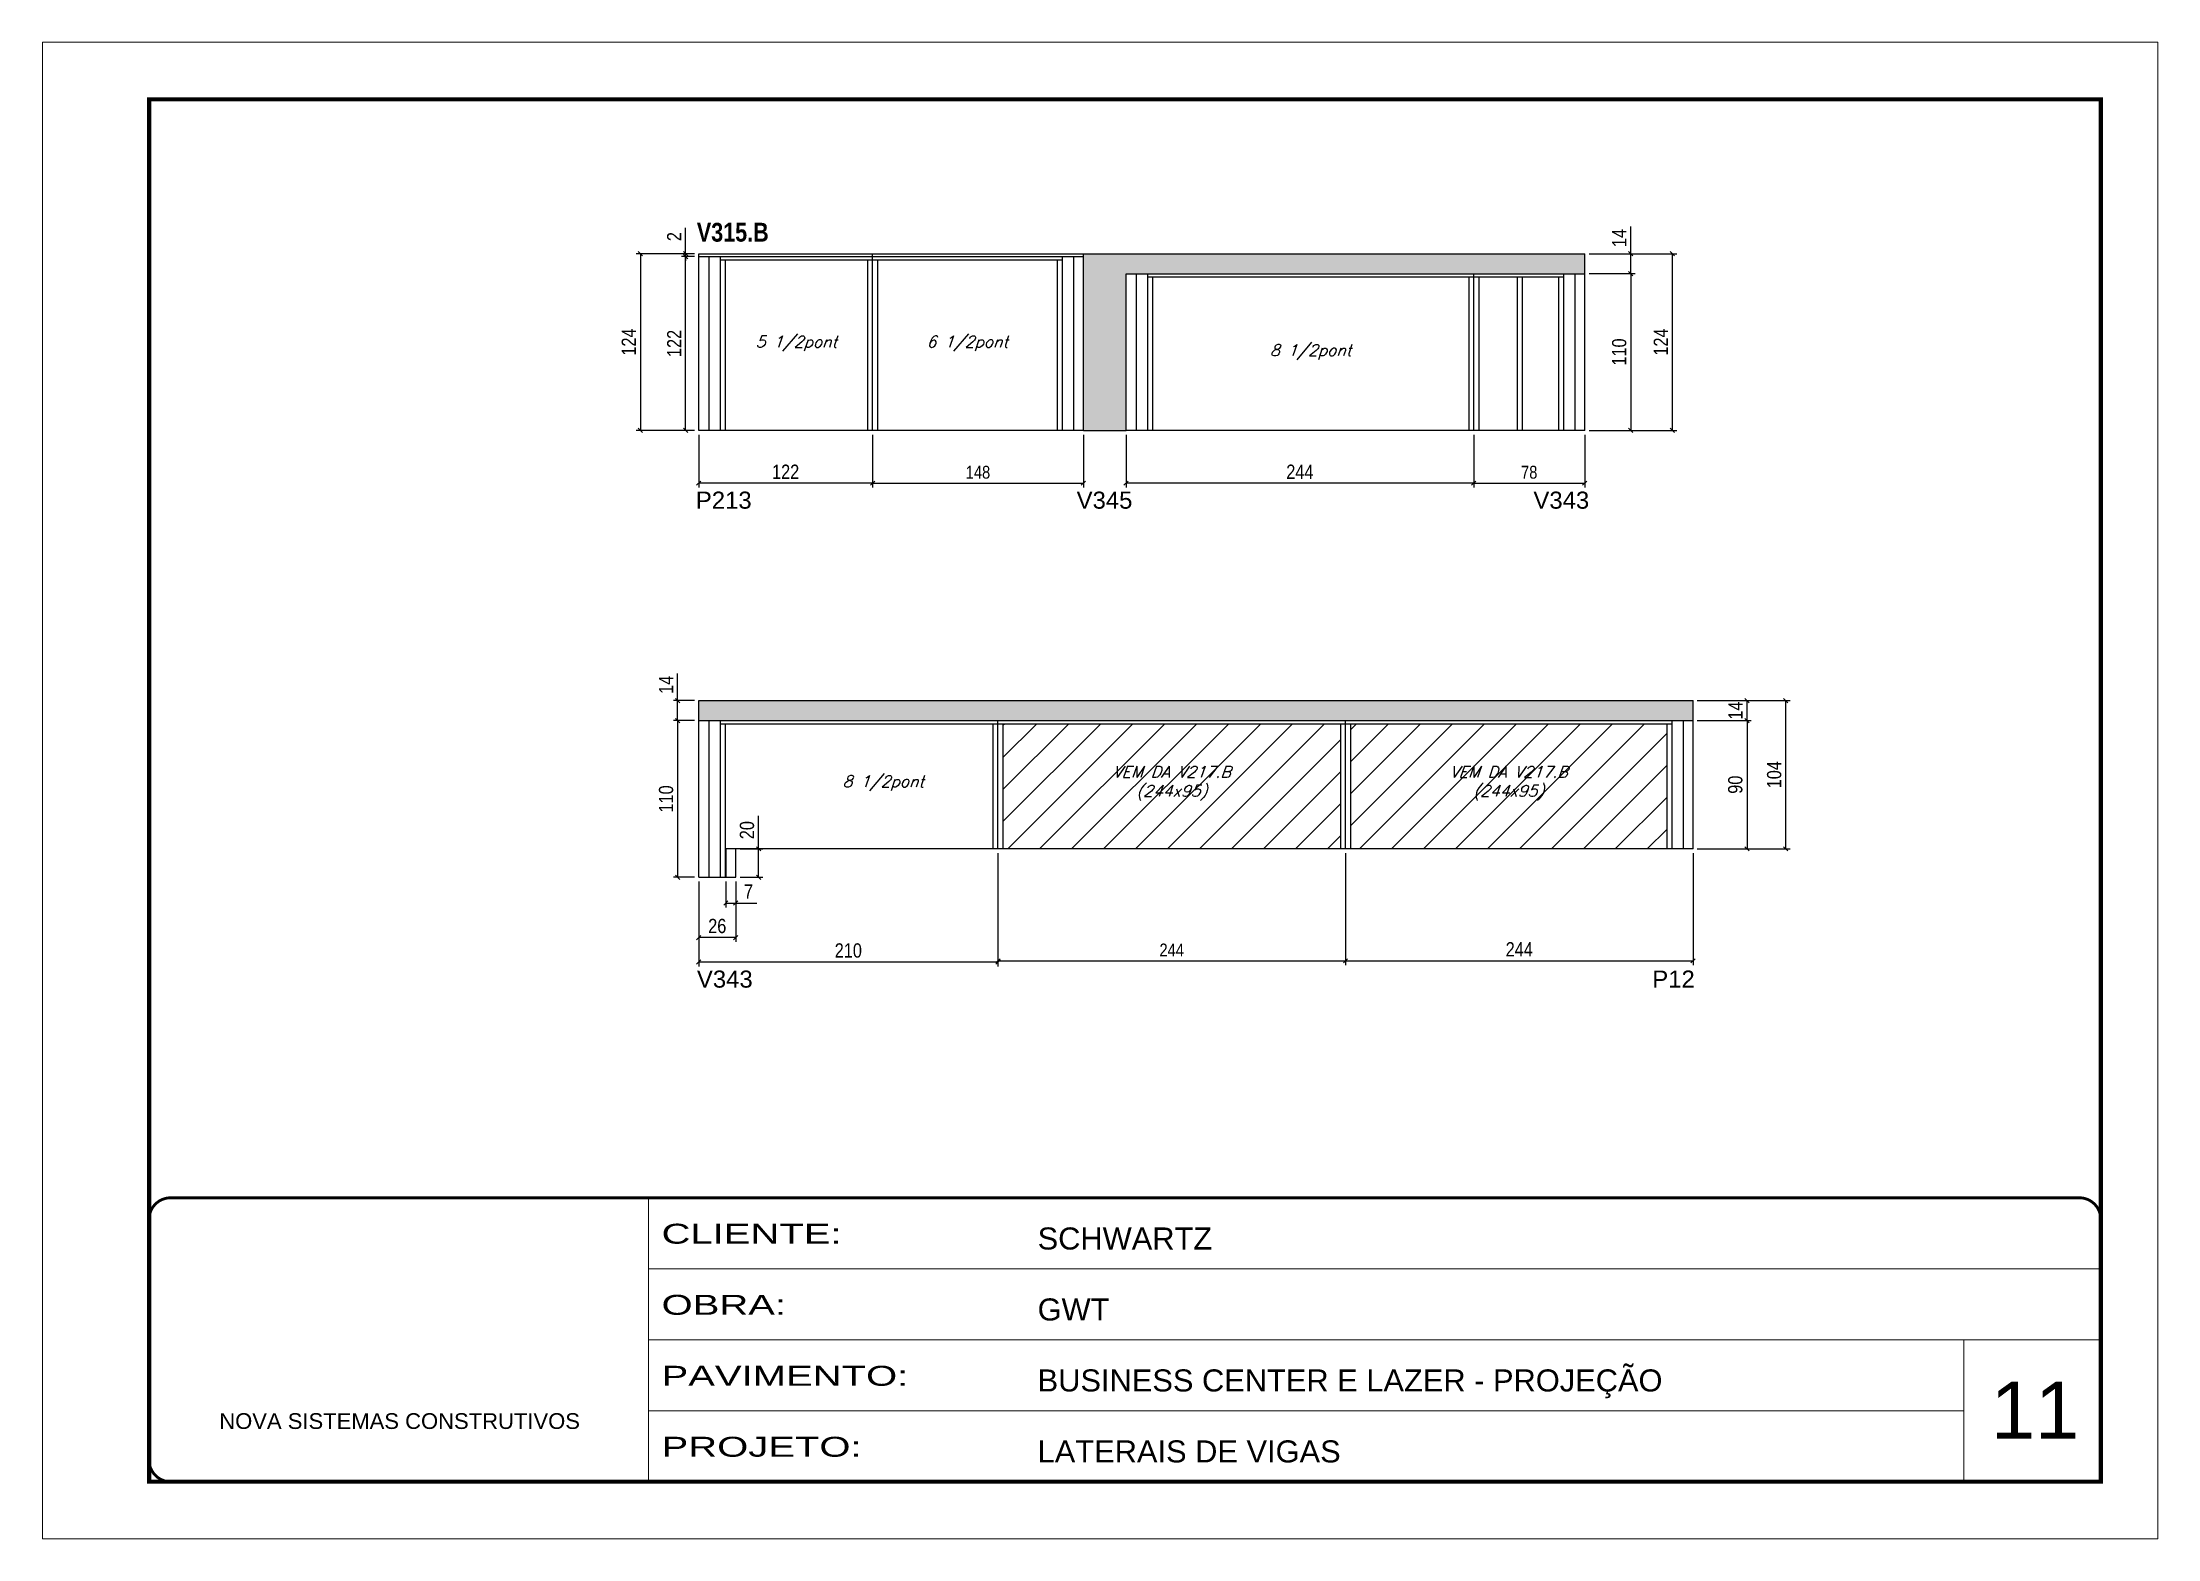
# Model space of a CAD drawing. Extents: x 13154 to 22413, y 1253 to 30260.
# Drawn here: x 16338 to 17823, y 26522 to 27572 of the extents above; entities that cross this region are included whole.
import ezdxf

# ---------------------------------------------------------------- set-up
doc = ezdxf.new("R2010")
doc.units = 0
for name, pattern in [('CONTINUO', [0]), ('DASHED', [0.75, 0.5, -0.25]), ('HIDDEN', [0.375, 0.25, -0.125])]:
    doc.linetypes.add(name, pattern=pattern)
for name, color, linetype in [('5', 5, 'Continuous'), ('COTA', 241, 'Continuous'), ('NOMENCLATURA', 7, 'Continuous'), ('Painéis', 200, 'Continuous'), ('SARR_2.2x7', 40, 'Continuous'), ('SARR_3.5x7', 81, 'Continuous'), ('texto', 7, 'Continuous')]:
    doc.layers.add(name, color=color, linetype=linetype)
for name, color, linetype, lineweight in [('CARIMBO', 255, 'Continuous', 9), ('Folhas', 255, 'Continuous', 9), ('Hachura', 251, 'Continuous', 9), ('SARRAFO DE PRESSAO', 251, 'DASHED', 9)]:
    doc.layers.add(name, color=color, linetype=linetype, lineweight=lineweight)
doc.styles.add('ARIAL', font='arial.ttf')
doc.styles.add('COTA TECNICA', font='techl___.ttf', dxfattribs={"height": 10})
doc.styles.add('COTA TECNICA-50', font='techl___.ttf', dxfattribs={"height": 9})
doc.styles.add('Romans', font='romans.shx')
doc.styles.get("Standard").update_dxf_attribs({"font": 'arial.ttf'})
doc.styles.add('TECNICA', font='techb___.ttf', dxfattribs={"height": 10})
doc.styles.add('Tecnologia', font='')
doc.styles.get('Tecnologia').set_extended_font_data('Forgotten Futurist')
doc.dimstyles.new('COTA PAINEL-50', dxfattribs={"dimtxt": 9, "dimasz": 3, "dimexe": 3, "dimexo": 3, "dimgap": 3, "dimtad": 1, "dimdec": 1, "dimzin": 12, "dimdsep": 46, "dimtxsty": 'COTA TECNICA-50', "dimblk1": 'OBLIQUE', "dimblk2": 'OBLIQUE', "dimsah": 1, "dimcen": 0.9, "dimclrd": 4, "dimclre": 4, "dimclrt": 240, "dimadec": 1, "dimazin": 3, "dimtfac": 1, "dimtdec": 1, "dimtmove": 0, "dimatfit": 3, "dimfxl": 1, "dimtolj": 1, "dimtzin": 12, "dimarcsym": 0})
doc.dimstyles.new('PAINEL', dxfattribs={"dimtxt": 10, "dimasz": 3, "dimexe": 3, "dimexo": 3, "dimgap": 3, "dimtad": 1, "dimdec": 1, "dimzin": 12, "dimdsep": 46, "dimtxsty": 'COTA TECNICA', "dimblk1": 'OBLIQUE', "dimblk2": 'OBLIQUE', "dimsah": 1, "dimcen": 0.9, "dimclrd": 4, "dimclre": 4, "dimclrt": 240, "dimadec": 1, "dimazin": 3, "dimtfac": 1, "dimtdec": 1, "dimtmove": 0, "dimatfit": 3, "dimfxl": 1, "dimtolj": 1, "dimtzin": 12, "dimarcsym": 0})

msp = doc.modelspace()

# ---------------------------------------------------------------- texts
at = {"layer": '5', "linetype": 'Continuous'}
for s, p in [('P213', (16796.68, 27244.77)), ('V345', (17063.98, 27244.77)), ('V343', (17384.65, 27244.77)), ('V343', (16797.42, 26908.69)), ('P12', (17468.09, 26908.69))]:
    msp.add_text(s, height=12, rotation=359.99996, dxfattribs=at).set_placement(p)
at = {"layer": 'CARIMBO', "style": 'ARIAL'}
msp.add_text('11', height=40, dxfattribs=at).set_placement((17705.74, 26592.17))
at = {"layer": 'NOMENCLATURA', "style": 'TECNICA'}
msp.add_text('V315.B', height=13.2, dxfattribs=at).set_placement((16797.37, 27432.18))
at = {"layer": 'texto', "color": 2, "char_height": 8, "attachment_point": 5, "style": 'Romans'}
for s, insert in [('{\\Q19;\\C256;5 1/2pont}', (16867.25, 27360.66)), ('{\\Q19;\\C256;6 1/2pont}', (16987.25, 27360.66)), ('{\\Q19;\\C256;8 1/2pont}', (17228.25, 27354.66)), ('{\\Q19;\\C256;8 1/2pont}', (16928.25, 27052.11)), ('{\\Q19;\\C256;VEM DA V217.B^J(244x95)}', (17130.75, 27052.11)), ('{\\Q19;\\C256;VEM DA V217.B^J(244x95)}', (17367.25, 27052.11))]:
    msp.add_mtext(s, dxfattribs=dict(at, insert=insert))

# ---------------------------------------------------------------- blocks, each defined once
blk = doc.blocks.new('9999999999')
at = {"color": 30, "linetype": 'CONTINUO'}
for p, q in [((98564.6, 34230.2), (98564.6, 34429.4)), ((98564.6, 34379.6), (99584, 34379.6)), ((98564.6, 34329.8), (99488, 34329.8)), ((99584, 34329.8), (99488, 34329.8)), ((99488, 34329.8), (99488, 34230.2)), ((98564.6, 34280), (99488, 34280))]:
    blk.add_line(p, q, dxfattribs=at)
at = {"color": 30, "linetype": 'CONTINUO', "const_width": 2}
blk.add_lwpolyline([(99584, 34230.2), (99584, 34414.4, 0.414214), (99569, 34429.4), (98229, 34429.4, 0.414214), (98214, 34414.4), (98214, 34245.2, 0.414214), (98229, 34230.2), (99584, 34230.2)], format="xyb", dxfattribs=at)
at = {"layer": 'Folhas'}
blk.add_lwpolyline([(98139, 34190.2), (99624, 34190.2), (99624, 35240.2), (98139, 35240.2)], close=True, dxfattribs=at)
at = {"layer": 'Folhas', "color": 30, "const_width": 3}
blk.add_lwpolyline([(98214, 34230.2), (99584, 34230.2), (99584, 35200.2), (98214, 35200.2)], close=True, dxfattribs=at)
at = {"color": 7, "linetype": 'Continuous', "ltscale": 5, "style": 'ARIAL'}
for s, height, p in [('SCHWARTZ', 15.48, (98837.7, 34393.1)), ('GWT', 15.48, (98837.7, 34343.3)), ('BUSINESS CENTER E LAZER - PROJEÇÃO', 15.483, (98837.7, 34293.5)), ('NOVA SISTEMAS CONSTRUTIVOS', 11.059, (98263.2, 34267.2)), ('LATERAIS DE VIGAS', 15.483, (98837.7, 34243.7))]:
    blk.add_text(s, height=height, dxfattribs=at).set_placement(p)
at = {"layer": 'Folhas', "color": 7, "style": 'Tecnologia', "width": 1.5}
for s, p in [('CLIENTE:', (98573.7, 34397.2)), ('OBRA:', (98573.7, 34347.3)), ('PAVIMENTO:', (98573.7, 34297.5)), ('PROJETO:', (98573.7, 34247.7))]:
    blk.add_text(s, height=14, dxfattribs=at).set_placement(p)
blk = doc.blocks.new('_Oblique')
at = {"color": 0, "linetype": 'ByBlock', "lineweight": -2}
blk.add_line((-0.5, -0.5), (0.5, 0.5), dxfattribs=at)
blk = doc.blocks.new('*D209')
at = {"layer": 'COTA', "color": 4, "linetype": 'ByBlock', "lineweight": -2, "transparency": 16777216}
for p, q in [((16920.7, 27296.7), (16920.7, 27259.7)), ((17068.7, 27296.7), (17068.7, 27259.7)), ((16920.7, 27262.7), (17068.7, 27262.7))]:
    blk.add_line(p, q, dxfattribs=at)
at = {"layer": 'Defpoints', "color": 0, "linetype": 'ByBlock', "transparency": 16777216}
for p in [(16920.7, 27299.7), (17068.7, 27299.7), (17068.7, 27262.7)]:
    blk.add_point(p, dxfattribs=at)
at = {"layer": 'COTA', "color": 4, "linetype": 'ByBlock', "lineweight": -2, "transparency": 16777216, "xscale": 3, "yscale": 3, "zscale": 3, "rotation": 180}
blk.add_blockref('_Oblique', (16920.7, 27262.7), dxfattribs=at)
at = {"layer": 'COTA', "color": 4, "linetype": 'ByBlock', "lineweight": -2, "transparency": 16777216, "xscale": 3, "yscale": 3, "zscale": 3}
blk.add_blockref('_Oblique', (17068.7, 27262.7), dxfattribs=at)
at = {"layer": 'COTA', "color": 240, "linetype": 'ByBlock', "transparency": 16777216, "insert": (16994.7, 27270.3), "char_height": 9, "attachment_point": 5, "style": 'COTA TECNICA-50'}
blk.add_mtext('\\A1;148', dxfattribs=at)
blk = doc.blocks.new('*D1234')
at = {"layer": 'COTA', "color": 4, "linetype": 'ByBlock', "lineweight": -2, "transparency": 16777216}
for p, q in [((16798.7, 27296.7), (16798.7, 27259.7)), ((16920.7, 27296.7), (16920.7, 27259.7)), ((16920.7, 27262.7), (16798.7, 27262.7))]:
    blk.add_line(p, q, dxfattribs=at)
at = {"layer": 'Defpoints', "color": 0, "linetype": 'ByBlock', "transparency": 16777216}
for p in [(16798.7, 27299.7), (16920.7, 27299.7), (16798.7, 27262.7)]:
    blk.add_point(p, dxfattribs=at)
at = {"layer": 'COTA', "color": 4, "linetype": 'ByBlock', "lineweight": -2, "transparency": 16777216, "xscale": 3, "yscale": 3, "zscale": 3, "rotation": 180}
blk.add_blockref('_Oblique', (16798.7, 27262.7), dxfattribs=at)
at = {"layer": 'COTA', "color": 4, "linetype": 'ByBlock', "lineweight": -2, "transparency": 16777216, "xscale": 3, "yscale": 3, "zscale": 3}
blk.add_blockref('_Oblique', (16920.7, 27262.7), dxfattribs=at)
at = {"layer": 'COTA', "color": 240, "linetype": 'ByBlock', "transparency": 16777216, "insert": (16859.7, 27270.7), "char_height": 10, "attachment_point": 5, "style": 'COTA TECNICA'}
blk.add_mtext('\\A1;122', dxfattribs=at)
blk = doc.blocks.new('*D1235')
at = {"layer": 'COTA', "color": 4, "linetype": 'ByBlock', "lineweight": -2, "transparency": 16777216}
for p, q in [((16795.7, 27423.7), (16754.7, 27423.7)), ((16757.7, 27423.7), (16757.7, 27299.7)), ((16795.7, 27299.7), (16754.7, 27299.7))]:
    blk.add_line(p, q, dxfattribs=at)
at = {"layer": 'Defpoints', "color": 0, "linetype": 'ByBlock', "transparency": 16777216}
for p in [(16798.7, 27423.7), (16757.7, 27299.7), (16798.7, 27299.7)]:
    blk.add_point(p, dxfattribs=at)
at = {"layer": 'COTA', "color": 4, "linetype": 'ByBlock', "lineweight": -2, "transparency": 16777216, "xscale": 3, "yscale": 3, "zscale": 3}
for p, rotation in [((16757.7, 27423.7), 90), ((16757.7, 27299.7), 270)]:
    blk.add_blockref('_Oblique', p, dxfattribs=dict(at, rotation=rotation))
at = {"layer": 'COTA', "color": 240, "linetype": 'ByBlock', "transparency": 16777216, "insert": (16749.6, 27361.7), "char_height": 10, "attachment_point": 5, "rotation": 90, "style": 'COTA TECNICA'}
blk.add_mtext('\\A1;124', dxfattribs=at)
blk = doc.blocks.new('*D1238')
at = {"layer": 'COTA', "color": 4, "linetype": 'ByBlock', "lineweight": -2, "transparency": 16777216}
for p, q in [((16795.7, 27421.7), (16786.5, 27421.7)), ((16789.5, 27299.7), (16789.5, 27421.7)), ((16795.7, 27299.7), (16786.5, 27299.7))]:
    blk.add_line(p, q, dxfattribs=at)
at = {"layer": 'Defpoints', "color": 0, "linetype": 'ByBlock', "transparency": 16777216}
for p in [(16789.5, 27421.7), (16798.7, 27421.7), (16798.7, 27299.7)]:
    blk.add_point(p, dxfattribs=at)
at = {"layer": 'COTA', "color": 4, "linetype": 'ByBlock', "lineweight": -2, "transparency": 16777216, "xscale": 3, "yscale": 3, "zscale": 3}
for p, rotation in [((16789.5, 27421.7), 90), ((16789.5, 27299.7), 270)]:
    blk.add_blockref('_Oblique', p, dxfattribs=dict(at, rotation=rotation))
at = {"layer": 'COTA', "color": 240, "linetype": 'ByBlock', "transparency": 16777216, "insert": (16781.5, 27360.7), "char_height": 10, "attachment_point": 5, "rotation": 90, "style": 'COTA TECNICA'}
blk.add_mtext('\\A1;122', dxfattribs=at)
blk = doc.blocks.new('*D237')
at = {"layer": 'COTA', "color": 4, "linetype": 'ByBlock', "lineweight": -2, "transparency": 16777216}
for p, q in [((16789.5, 27423.7), (16789.5, 27441.8)), ((16795.7, 27423.7), (16786.5, 27423.7)), ((16795.7, 27421.7), (16786.5, 27421.7)), ((16789.5, 27421.7), (16789.5, 27423.7)), ((16789.5, 27421.7), (16789.5, 27418.7))]:
    blk.add_line(p, q, dxfattribs=at)
at = {"layer": 'Defpoints', "color": 0, "linetype": 'ByBlock', "transparency": 16777216}
for p in [(16789.5, 27423.7), (16798.7, 27423.7), (16798.7, 27421.7)]:
    blk.add_point(p, dxfattribs=at)
at = {"layer": 'COTA', "color": 4, "linetype": 'ByBlock', "lineweight": -2, "transparency": 16777216, "xscale": 3, "yscale": 3, "zscale": 3}
for p, rotation in [((16789.5, 27423.7), 270), ((16789.5, 27421.7), 90)]:
    blk.add_blockref('_Oblique', p, dxfattribs=dict(at, rotation=rotation))
at = {"layer": 'COTA', "color": 240, "linetype": 'ByBlock', "transparency": 16777216, "insert": (16781.5, 27435.7), "char_height": 10, "attachment_point": 5, "rotation": 90, "style": 'COTA TECNICA'}
blk.add_mtext('\\A1;2', dxfattribs=at)
blk = doc.blocks.new('*D238')
at = {"layer": 'COTA', "color": 4, "linetype": 'ByBlock', "lineweight": -2, "transparency": 16777216}
for p, q in [((17342.7, 27296.7), (17342.7, 27259.7)), ((17420.7, 27296.7), (17420.7, 27259.7)), ((17342.7, 27262.7), (17420.7, 27262.7))]:
    blk.add_line(p, q, dxfattribs=at)
at = {"layer": 'Defpoints', "color": 0, "linetype": 'ByBlock', "transparency": 16777216}
for p in [(17342.7, 27299.7), (17420.7, 27299.7), (17420.7, 27262.7)]:
    blk.add_point(p, dxfattribs=at)
at = {"layer": 'COTA', "color": 4, "linetype": 'ByBlock', "lineweight": -2, "transparency": 16777216, "xscale": 3, "yscale": 3, "zscale": 3, "rotation": 180}
blk.add_blockref('_Oblique', (17342.7, 27262.7), dxfattribs=at)
at = {"layer": 'COTA', "color": 4, "linetype": 'ByBlock', "lineweight": -2, "transparency": 16777216, "xscale": 3, "yscale": 3, "zscale": 3}
blk.add_blockref('_Oblique', (17420.7, 27262.7), dxfattribs=at)
at = {"layer": 'COTA', "color": 240, "linetype": 'ByBlock', "transparency": 16777216, "insert": (17381.7, 27270.3), "char_height": 9, "attachment_point": 5, "style": 'COTA TECNICA-50'}
blk.add_mtext('\\A1;78', dxfattribs=at)
blk = doc.blocks.new('*D1295')
at = {"layer": 'COTA', "color": 4, "linetype": 'ByBlock', "lineweight": -2, "transparency": 16777216}
for p, q in [((17098.7, 27296.7), (17098.7, 27259.7)), ((17342.7, 27296.7), (17342.7, 27259.7)), ((17342.7, 27262.7), (17098.7, 27262.7))]:
    blk.add_line(p, q, dxfattribs=at)
at = {"layer": 'Defpoints', "color": 0, "linetype": 'ByBlock', "transparency": 16777216}
for p in [(17098.7, 27299.7), (17342.7, 27299.7), (17098.7, 27262.7)]:
    blk.add_point(p, dxfattribs=at)
at = {"layer": 'COTA', "color": 4, "linetype": 'ByBlock', "lineweight": -2, "transparency": 16777216, "xscale": 3, "yscale": 3, "zscale": 3, "rotation": 180}
blk.add_blockref('_Oblique', (17098.7, 27262.7), dxfattribs=at)
at = {"layer": 'COTA', "color": 4, "linetype": 'ByBlock', "lineweight": -2, "transparency": 16777216, "xscale": 3, "yscale": 3, "zscale": 3}
blk.add_blockref('_Oblique', (17342.7, 27262.7), dxfattribs=at)
at = {"layer": 'COTA', "color": 240, "linetype": 'ByBlock', "transparency": 16777216, "insert": (17220.7, 27270.7), "char_height": 10, "attachment_point": 5, "style": 'COTA TECNICA'}
blk.add_mtext('\\A1;244', dxfattribs=at)
blk = doc.blocks.new('*D1296')
at = {"layer": 'COTA', "color": 4, "linetype": 'ByBlock', "lineweight": -2, "transparency": 16777216}
for p, q in [((17423.7, 27409.7), (17456, 27409.7)), ((17453, 27409.7), (17453, 27299.7)), ((17423.7, 27299.7), (17456, 27299.7))]:
    blk.add_line(p, q, dxfattribs=at)
at = {"layer": 'Defpoints', "color": 0, "linetype": 'ByBlock', "transparency": 16777216}
for p in [(17420.7, 27409.7), (17420.7, 27299.7), (17453, 27299.7)]:
    blk.add_point(p, dxfattribs=at)
at = {"layer": 'COTA', "color": 4, "linetype": 'ByBlock', "lineweight": -2, "transparency": 16777216, "xscale": 3, "yscale": 3, "zscale": 3}
for p, rotation in [((17453, 27409.7), 90), ((17453, 27299.7), 270)]:
    blk.add_blockref('_Oblique', p, dxfattribs=dict(at, rotation=rotation))
at = {"layer": 'COTA', "color": 240, "linetype": 'ByBlock', "transparency": 16777216, "insert": (17444.9, 27354.7), "char_height": 10, "attachment_point": 5, "rotation": 90, "style": 'COTA TECNICA'}
blk.add_mtext('\\A1;110', dxfattribs=at)
blk = doc.blocks.new('*D1297')
at = {"layer": 'COTA', "color": 4, "linetype": 'ByBlock', "lineweight": -2, "transparency": 16777216}
for p, q in [((17453, 27423.7), (17453, 27442.8)), ((17423.7, 27423.7), (17456, 27423.7)), ((17453, 27409.7), (17453, 27423.7)), ((17423.7, 27409.7), (17456, 27409.7))]:
    blk.add_line(p, q, dxfattribs=at)
at = {"layer": 'Defpoints', "color": 0, "linetype": 'ByBlock', "transparency": 16777216}
for p in [(17420.7, 27423.7), (17453, 27423.7), (17420.7, 27409.7)]:
    blk.add_point(p, dxfattribs=at)
at = {"layer": 'COTA', "color": 4, "linetype": 'ByBlock', "lineweight": -2, "transparency": 16777216, "xscale": 3, "yscale": 3, "zscale": 3}
for p, rotation in [((17453, 27423.7), 90), ((17453, 27409.7), 270)]:
    blk.add_blockref('_Oblique', p, dxfattribs=dict(at, rotation=rotation))
at = {"layer": 'COTA', "color": 240, "linetype": 'ByBlock', "transparency": 16777216, "insert": (17444.9, 27434.7), "char_height": 10, "attachment_point": 5, "rotation": 90, "style": 'COTA TECNICA'}
blk.add_mtext('\\A1;14', dxfattribs=at)
blk = doc.blocks.new('*D1298')
at = {"layer": 'COTA', "color": 4, "linetype": 'ByBlock', "lineweight": -2, "transparency": 16777216}
for p, q in [((17423.7, 27423.7), (17485.2, 27423.7)), ((17482.2, 27299.7), (17482.2, 27423.7)), ((17423.7, 27299.7), (17485.2, 27299.7))]:
    blk.add_line(p, q, dxfattribs=at)
at = {"layer": 'Defpoints', "color": 0, "linetype": 'ByBlock', "transparency": 16777216}
for p in [(17420.7, 27423.7), (17482.2, 27423.7), (17420.7, 27299.7)]:
    blk.add_point(p, dxfattribs=at)
at = {"layer": 'COTA', "color": 4, "linetype": 'ByBlock', "lineweight": -2, "transparency": 16777216, "xscale": 3, "yscale": 3, "zscale": 3}
for p, rotation in [((17482.2, 27423.7), 90), ((17482.2, 27299.7), 270)]:
    blk.add_blockref('_Oblique', p, dxfattribs=dict(at, rotation=rotation))
at = {"layer": 'COTA', "color": 240, "linetype": 'ByBlock', "transparency": 16777216, "insert": (17474.1, 27361.7), "char_height": 10, "attachment_point": 5, "rotation": 90, "style": 'COTA TECNICA'}
blk.add_mtext('\\A1;124', dxfattribs=at)
blk = doc.blocks.new('*D239')
at = {"layer": 'COTA', "color": 4, "linetype": 'ByBlock', "lineweight": -2, "transparency": 16777216}
for p, q in [((17008.7, 27003.1), (17008.7, 26924.5)), ((17252.7, 27003.1), (17252.7, 26924.5)), ((17008.7, 26927.5), (17252.7, 26927.5))]:
    blk.add_line(p, q, dxfattribs=at)
at = {"layer": 'Defpoints', "color": 0, "linetype": 'ByBlock', "transparency": 16777216}
for p in [(17008.7, 27006.1), (17252.7, 27006.1), (17252.7, 26927.5)]:
    blk.add_point(p, dxfattribs=at)
at = {"layer": 'COTA', "color": 4, "linetype": 'ByBlock', "lineweight": -2, "transparency": 16777216, "xscale": 3, "yscale": 3, "zscale": 3, "rotation": 180}
blk.add_blockref('_Oblique', (17008.7, 26927.5), dxfattribs=at)
at = {"layer": 'COTA', "color": 4, "linetype": 'ByBlock', "lineweight": -2, "transparency": 16777216, "xscale": 3, "yscale": 3, "zscale": 3}
blk.add_blockref('_Oblique', (17252.7, 26927.5), dxfattribs=at)
at = {"layer": 'COTA', "color": 240, "linetype": 'ByBlock', "transparency": 16777216, "insert": (17130.7, 26935.1), "char_height": 9, "attachment_point": 5, "style": 'COTA TECNICA-50'}
blk.add_mtext('\\A1;244', dxfattribs=at)
blk = doc.blocks.new('*D1299')
at = {"layer": 'COTA', "color": 4, "linetype": 'ByBlock', "lineweight": -2, "transparency": 16777216}
for p, q in [((17008.7, 27003.1), (17008.7, 26923.6)), ((16798.7, 26983.1), (16798.7, 26923.6)), ((17008.7, 26926.6), (16798.7, 26926.6))]:
    blk.add_line(p, q, dxfattribs=at)
at = {"layer": 'Defpoints', "color": 0, "linetype": 'ByBlock', "transparency": 16777216}
for p in [(17008.7, 27006.1), (16798.7, 26986.1), (16798.7, 26926.6)]:
    blk.add_point(p, dxfattribs=at)
at = {"layer": 'COTA', "color": 4, "linetype": 'ByBlock', "lineweight": -2, "transparency": 16777216, "xscale": 3, "yscale": 3, "zscale": 3, "rotation": 180}
blk.add_blockref('_Oblique', (16798.7, 26926.6), dxfattribs=at)
at = {"layer": 'COTA', "color": 4, "linetype": 'ByBlock', "lineweight": -2, "transparency": 16777216, "xscale": 3, "yscale": 3, "zscale": 3}
blk.add_blockref('_Oblique', (17008.7, 26926.6), dxfattribs=at)
at = {"layer": 'COTA', "color": 240, "linetype": 'ByBlock', "transparency": 16777216, "insert": (16903.7, 26934.7), "char_height": 10, "attachment_point": 5, "style": 'COTA TECNICA'}
blk.add_mtext('\\A1;210', dxfattribs=at)
blk = doc.blocks.new('*D1300')
at = {"layer": 'COTA', "color": 4, "linetype": 'ByBlock', "lineweight": -2, "transparency": 16777216}
for p, q in [((17252.7, 27003.1), (17252.7, 26924.5)), ((17496.7, 27003.1), (17496.7, 26924.5)), ((17252.7, 26927.5), (17496.7, 26927.5))]:
    blk.add_line(p, q, dxfattribs=at)
at = {"layer": 'Defpoints', "color": 0, "linetype": 'ByBlock', "transparency": 16777216}
for p in [(17252.7, 27006.1), (17496.7, 27006.1), (17496.7, 26927.5)]:
    blk.add_point(p, dxfattribs=at)
at = {"layer": 'COTA', "color": 4, "linetype": 'ByBlock', "lineweight": -2, "transparency": 16777216, "xscale": 3, "yscale": 3, "zscale": 3, "rotation": 180}
blk.add_blockref('_Oblique', (17252.7, 26927.5), dxfattribs=at)
at = {"layer": 'COTA', "color": 4, "linetype": 'ByBlock', "lineweight": -2, "transparency": 16777216, "xscale": 3, "yscale": 3, "zscale": 3}
blk.add_blockref('_Oblique', (17496.7, 26927.5), dxfattribs=at)
at = {"layer": 'COTA', "color": 240, "linetype": 'ByBlock', "transparency": 16777216, "insert": (17374.7, 26935.6), "char_height": 10, "attachment_point": 5, "style": 'COTA TECNICA'}
blk.add_mtext('\\A1;244', dxfattribs=at)
blk = doc.blocks.new('*D240')
at = {"layer": 'COTA', "color": 4, "linetype": 'ByBlock', "lineweight": -2, "transparency": 16777216}
for p, q in [((17499.7, 27096.1), (17537.6, 27096.1)), ((17534.6, 27096.1), (17534.6, 27006.1)), ((17499.7, 27006.1), (17537.6, 27006.1))]:
    blk.add_line(p, q, dxfattribs=at)
at = {"layer": 'Defpoints', "color": 0, "linetype": 'ByBlock', "transparency": 16777216}
for p in [(17496.7, 27096.1), (17496.7, 27006.1), (17534.6, 27006.1)]:
    blk.add_point(p, dxfattribs=at)
at = {"layer": 'COTA', "color": 4, "linetype": 'ByBlock', "lineweight": -2, "transparency": 16777216, "xscale": 3, "yscale": 3, "zscale": 3}
for p, rotation in [((17534.6, 27096.1), 90), ((17534.6, 27006.1), 270)]:
    blk.add_blockref('_Oblique', p, dxfattribs=dict(at, rotation=rotation))
at = {"layer": 'COTA', "color": 240, "linetype": 'ByBlock', "transparency": 16777216, "insert": (17526.4, 27051.1), "char_height": 10, "attachment_point": 5, "rotation": 90, "style": 'COTA TECNICA'}
blk.add_mtext('\\A1;90', dxfattribs=at)
blk = doc.blocks.new('*D241')
at = {"layer": 'COTA', "color": 4, "linetype": 'ByBlock', "lineweight": -2, "transparency": 16777216}
for p, q in [((17499.7, 27110.1), (17537.6, 27110.1)), ((17534.6, 27096.1), (17534.6, 27110.1)), ((17499.7, 27096.1), (17537.6, 27096.1))]:
    blk.add_line(p, q, dxfattribs=at)
at = {"layer": 'Defpoints', "color": 0, "linetype": 'ByBlock', "transparency": 16777216}
for p in [(17496.7, 27110.1), (17534.6, 27110.1), (17496.7, 27096.1)]:
    blk.add_point(p, dxfattribs=at)
at = {"layer": 'COTA', "color": 4, "linetype": 'ByBlock', "lineweight": -2, "transparency": 16777216, "xscale": 3, "yscale": 3, "zscale": 3}
for p, rotation in [((17534.6, 27110.1), 90), ((17534.6, 27096.1), 270)]:
    blk.add_blockref('_Oblique', p, dxfattribs=dict(at, rotation=rotation))
at = {"layer": 'COTA', "color": 240, "linetype": 'ByBlock', "transparency": 16777216, "insert": (17526.5, 27103.1), "char_height": 10, "attachment_point": 5, "rotation": 90, "style": 'COTA TECNICA'}
blk.add_mtext('\\A1;14', dxfattribs=at)
blk = doc.blocks.new('*D1301')
at = {"layer": 'COTA', "color": 4, "linetype": 'ByBlock', "lineweight": -2, "transparency": 16777216}
for p, q in [((17499.7, 27110.1), (17564.8, 27110.1)), ((17561.8, 27006.1), (17561.8, 27110.1)), ((17499.7, 27006.1), (17564.8, 27006.1))]:
    blk.add_line(p, q, dxfattribs=at)
at = {"layer": 'Defpoints', "color": 0, "linetype": 'ByBlock', "transparency": 16777216}
for p in [(17496.7, 27110.1), (17561.8, 27110.1), (17496.7, 27006.1)]:
    blk.add_point(p, dxfattribs=at)
at = {"layer": 'COTA', "color": 4, "linetype": 'ByBlock', "lineweight": -2, "transparency": 16777216, "xscale": 3, "yscale": 3, "zscale": 3}
for p, rotation in [((17561.8, 27110.1), 90), ((17561.8, 27006.1), 270)]:
    blk.add_blockref('_Oblique', p, dxfattribs=dict(at, rotation=rotation))
at = {"layer": 'COTA', "color": 240, "linetype": 'ByBlock', "transparency": 16777216, "insert": (17553.7, 27058.1), "char_height": 10, "attachment_point": 5, "rotation": 90, "style": 'COTA TECNICA'}
blk.add_mtext('\\A1;104', dxfattribs=at)
blk = doc.blocks.new('*D1302')
at = {"layer": 'COTA', "color": 4, "linetype": 'ByBlock', "lineweight": -2, "transparency": 16777216}
for p, q in [((16795.7, 27096.1), (16780.9, 27096.1)), ((16783.9, 27096.1), (16783.9, 26986.1)), ((16795.7, 26986.1), (16780.9, 26986.1))]:
    blk.add_line(p, q, dxfattribs=at)
at = {"layer": 'Defpoints', "color": 0, "linetype": 'ByBlock', "transparency": 16777216}
for p in [(16798.7, 27096.1), (16783.9, 26986.1), (16798.7, 26986.1)]:
    blk.add_point(p, dxfattribs=at)
at = {"layer": 'COTA', "color": 4, "linetype": 'ByBlock', "lineweight": -2, "transparency": 16777216, "xscale": 3, "yscale": 3, "zscale": 3}
for p, rotation in [((16783.9, 27096.1), 90), ((16783.9, 26986.1), 270)]:
    blk.add_blockref('_Oblique', p, dxfattribs=dict(at, rotation=rotation))
at = {"layer": 'COTA', "color": 240, "linetype": 'ByBlock', "transparency": 16777216, "insert": (16775.8, 27041.1), "char_height": 10, "attachment_point": 5, "rotation": 90, "style": 'COTA TECNICA'}
blk.add_mtext('\\A1;110', dxfattribs=at)
blk = doc.blocks.new('*D1303')
at = {"layer": 'COTA', "color": 4, "linetype": 'ByBlock', "lineweight": -2, "transparency": 16777216}
for p, q in [((16783.9, 27110.1), (16783.9, 27129.2)), ((16795.7, 27110.1), (16780.9, 27110.1)), ((16783.9, 27096.1), (16783.9, 27110.1)), ((16795.7, 27096.1), (16780.9, 27096.1))]:
    blk.add_line(p, q, dxfattribs=at)
at = {"layer": 'Defpoints', "color": 0, "linetype": 'ByBlock', "transparency": 16777216}
for p in [(16783.9, 27110.1), (16798.7, 27110.1), (16798.7, 27096.1)]:
    blk.add_point(p, dxfattribs=at)
at = {"layer": 'COTA', "color": 4, "linetype": 'ByBlock', "lineweight": -2, "transparency": 16777216, "xscale": 3, "yscale": 3, "zscale": 3}
for p, rotation in [((16783.9, 27110.1), 90), ((16783.9, 27096.1), 270)]:
    blk.add_blockref('_Oblique', p, dxfattribs=dict(at, rotation=rotation))
at = {"layer": 'COTA', "color": 240, "linetype": 'ByBlock', "transparency": 16777216, "insert": (16775.8, 27121.2), "char_height": 10, "attachment_point": 5, "rotation": 90, "style": 'COTA TECNICA'}
blk.add_mtext('\\A1;14', dxfattribs=at)
blk = doc.blocks.new('*D1304')
at = {"layer": 'COTA', "color": 4, "linetype": 'ByBlock', "lineweight": -2, "transparency": 16777216}
for p, q in [((16798.7, 26983.1), (16798.7, 26940.8)), ((16824.7, 26983.1), (16824.7, 26940.8)), ((16824.7, 26943.8), (16798.7, 26943.8))]:
    blk.add_line(p, q, dxfattribs=at)
at = {"layer": 'Defpoints', "color": 0, "linetype": 'ByBlock', "transparency": 16777216}
for p in [(16798.7, 26986.1), (16824.7, 26986.1), (16798.7, 26943.8)]:
    blk.add_point(p, dxfattribs=at)
at = {"layer": 'COTA', "color": 4, "linetype": 'ByBlock', "lineweight": -2, "transparency": 16777216, "xscale": 3, "yscale": 3, "zscale": 3, "rotation": 180}
blk.add_blockref('_Oblique', (16798.7, 26943.8), dxfattribs=at)
at = {"layer": 'COTA', "color": 4, "linetype": 'ByBlock', "lineweight": -2, "transparency": 16777216, "xscale": 3, "yscale": 3, "zscale": 3}
blk.add_blockref('_Oblique', (16824.7, 26943.8), dxfattribs=at)
at = {"layer": 'COTA', "color": 240, "linetype": 'ByBlock', "transparency": 16777216, "insert": (16811.7, 26951.9), "char_height": 10, "attachment_point": 5, "style": 'COTA TECNICA'}
blk.add_mtext('\\A1;26', dxfattribs=at)
blk = doc.blocks.new('*D3212')
at = {"layer": 'COTA', "color": 4, "lineweight": -2, "transparency": 16777216}
for p, q in [((16840.7, 27006.1), (16840.7, 27029.3)), ((16827.7, 27006.1), (16843.7, 27006.1)), ((16840.7, 26986.1), (16840.7, 27006.1)), ((16827.7, 26986.1), (16843.7, 26986.1))]:
    blk.add_line(p, q, dxfattribs=at)
at = {"layer": 'Defpoints', "color": 0, "transparency": 16777216}
for p in [(16824.7, 27006.1), (16840.7, 27006.1), (16824.7, 26986.1)]:
    blk.add_point(p, dxfattribs=at)
at = {"layer": 'COTA', "color": 4, "lineweight": -2, "transparency": 16777216, "xscale": 3, "yscale": 3, "zscale": 3}
for p, rotation in [((16840.7, 27006.1), 90), ((16840.7, 26986.1), 270)]:
    blk.add_blockref('_Oblique', p, dxfattribs=dict(at, rotation=rotation))
at = {"layer": 'COTA', "color": 240, "transparency": 16777216, "insert": (16832.6, 27019.2), "char_height": 10, "attachment_point": 5, "rotation": 90, "style": 'COTA TECNICA'}
blk.add_mtext('\\A1;20', dxfattribs=at)
blk = doc.blocks.new('*D3213')
at = {"layer": 'COTA', "color": 4, "lineweight": -2, "transparency": 16777216}
for p, q in [((16817.7, 26983.1), (16817.7, 26965)), ((16824.7, 26983.1), (16824.7, 26965)), ((16817.7, 26968), (16824.7, 26968)), ((16824.7, 26968), (16839.5, 26968))]:
    blk.add_line(p, q, dxfattribs=at)
at = {"layer": 'Defpoints', "color": 0, "transparency": 16777216}
for p in [(16817.7, 26986.1), (16824.7, 26986.1), (16824.7, 26968)]:
    blk.add_point(p, dxfattribs=at)
at = {"layer": 'COTA', "color": 4, "lineweight": -2, "transparency": 16777216, "xscale": 3, "yscale": 3, "zscale": 3, "rotation": 180}
blk.add_blockref('_Oblique', (16817.7, 26968), dxfattribs=at)
at = {"layer": 'COTA', "color": 4, "lineweight": -2, "transparency": 16777216, "xscale": 3, "yscale": 3, "zscale": 3}
blk.add_blockref('_Oblique', (16824.7, 26968), dxfattribs=at)
at = {"layer": 'COTA', "color": 240, "transparency": 16777216, "insert": (16833.6, 26976.1), "char_height": 10, "attachment_point": 5, "style": 'COTA TECNICA'}
blk.add_mtext('\\A1;7', dxfattribs=at)

# ---------------------------------------------------------------- dimensions: what is measured, and where the dimension line sits
at = {"layer": 'COTA', "linetype": 'ByBlock'}
for base, p1, p2, angle, picture, middle in [((16789.52, 27423.66), (16798.75, 27421.66), (16798.75, 27423.66), 90, '*D237', (16781.52, 27435.71)), ((17453.01, 27423.66), (17420.75, 27409.66), (17420.75, 27423.66), 90, '*D1297', (17444.94, 27434.71)), ((16757.72, 27299.66), (16798.75, 27423.66), (16798.75, 27299.66), 90, '*D1235', (16749.64, 27361.66)), ((16789.52, 27421.66), (16798.75, 27299.66), (16798.75, 27421.66), 90, '*D1238', (16781.46, 27360.66)), ((17482.18, 27423.66), (17420.75, 27299.66), (17420.75, 27423.66), 90, '*D1298', (17474.11, 27361.66)), ((17453.01, 27299.66), (17420.75, 27409.66), (17420.75, 27299.66), 90, '*D1296', (17444.91, 27354.66)), ((16798.75, 27262.67), (16920.75, 27299.66), (16798.75, 27299.66), 180, '*D1234', (16859.75, 27270.73)), ((17098.75, 27262.67), (17342.75, 27299.66), (17098.75, 27299.66), 180, '*D1295', (17220.75, 27270.74)), ((16783.88, 27110.11), (16798.75, 27096.11), (16798.75, 27110.11), 90, '*D1303', (16775.81, 27121.16)), ((17561.78, 27110.11), (17496.75, 27006.11), (17496.75, 27110.11), 90, '*D1301', (17553.68, 27058.11)), ((16783.88, 26986.11), (16798.75, 27096.11), (16798.75, 26986.11), 90, '*D1302', (16775.78, 27041.11)), ((17534.57, 27006.11), (17496.75, 27096.11), (17496.75, 27006.11), 90, '*D240', (17526.44, 27051.11)), ((16798.75, 26926.59), (17008.75, 27006.11), (16798.75, 26986.11), 180, '*D1299', (16903.75, 26934.69))]:
    dim = msp.add_linear_dim(base=base, p1=p1, p2=p2, angle=angle, dimstyle='PAINEL', dxfattribs=at)
    dim.commit()
    dim.dimension.update_dxf_attribs({"geometry": picture, "text_midpoint": middle})
for base, p1, p2, picture, middle in [((17068.75, 27262.67), (16920.75, 27299.66), (17068.75, 27299.66), '*D209', (16994.75, 27270.25)), ((17420.75, 27262.67), (17342.75, 27299.66), (17420.75, 27299.66), '*D238', (17381.75, 27270.25)), ((17252.75, 26927.49), (17008.75, 27006.11), (17252.75, 27006.11), '*D239', (17130.75, 26935.06))]:
    dim = msp.add_linear_dim(base=base, p1=p1, p2=p2, angle=180, dimstyle='COTA PAINEL-50', override={"dimarcsym": 1}, dxfattribs=at)
    dim.commit()
    dim.dimension.update_dxf_attribs({"geometry": picture, "text_midpoint": middle})
dim = msp.add_linear_dim(base=(17534.57, 27110.11), p1=(17496.75, 27096.11), p2=(17496.75, 27110.11), angle=90, dimstyle='PAINEL', dxfattribs=at)
dim.commit()
dim.dimension.update_dxf_attribs({"geometry": '*D241', "text_midpoint": (17534.57, 27103.11), "dimtype": 160})
at = {"layer": 'COTA'}
dim = msp.add_linear_dim(base=(16840.7, 27006.11), p1=(16824.75, 26986.11), p2=(16824.75, 27006.11), angle=90, dimstyle='PAINEL', dxfattribs=at)
dim.commit()
dim.dimension.update_dxf_attribs({"geometry": '*D3212', "text_midpoint": (16832.59, 27019.21)})
at = {"layer": 'COTA', "linetype": 'ByBlock'}
for base, p1, p2, picture, middle in [((17496.75, 26927.49), (17252.75, 27006.11), (17496.75, 27006.11), '*D1300', (17374.75, 26935.57)), ((16798.75, 26943.76), (16824.75, 26986.11), (16798.75, 26986.11), '*D1304', (16811.75, 26951.86))]:
    dim = msp.add_linear_dim(base=base, p1=p1, p2=p2, dimstyle='PAINEL', dxfattribs=at)
    dim.commit()
    dim.dimension.update_dxf_attribs({"geometry": picture, "text_midpoint": middle})
at = {"layer": 'COTA'}
dim = msp.add_linear_dim(base=(16824.75, 26968.01), p1=(16817.75, 26986.11), p2=(16824.75, 26986.11), dimstyle='PAINEL', dxfattribs=at)
dim.commit()
dim.dimension.update_dxf_attribs({"geometry": '*D3213', "text_midpoint": (16833.61, 26976.08)})

# ---------------------------------------------------------------- hatches: boundary and pattern name
at = {"layer": 'COTA', "linetype": 'ByBlock'}
h = msp.add_hatch(dxfattribs=at)
h.set_pattern_fill('AR-CONC', color=256, scale=0.03)
h.set_pattern_definition([(50, (-114451.498, -5020.1583), (5.46554007, -0.47817257), [0.5715, -6.2865]), (355, (-114451.498, -5020.1583), (-1.05730264, 5.73170536), [0.4572, -5.02921753]), (100.4514447, (-114451.0424, -5020.198), (4.40823741, 5.25353256), [0.48570026, -5.34270734]), (46.1842, (-114451.498, -5018.634), (8.13237123, -1.26126984), [0.85725, -9.42975]), (96.6355576, (-114450.82, -5018.739), (7.122124, 7.42278374), [0.7285507, -8.01406824]), (351.184151, (-114451.498, -5018.634), (7.122124, 7.42278374), [0.685799, -7.54379196]), (21, (-114450.736, -5019.0153), (4.54843174, -3.06795595), [0.5715, -6.2865]), (326, (-114450.736, -5019.0153), (1.85406085, 5.52563898), [0.4572, -5.0292]), (71.451445, (-114450.357, -5019.271), (6.40249258, 2.45768307), [0.48570026, -5.34269813]), (37.5, (-114451.4979, -5020.1583), (0.092658098, 2.536651166), [0, -4.96824, 0, -5.1054, 0, -5.04825]), (7.5, (-114451.4979, -5020.1583), (2.004589875, 3.005417245), [0, -2.91084, 0, -4.85394, 0, -1.92405]), (327.5, (-114453.1971, -5020.1583), (4.067717855, -0.17186232), [0, -1.905, 0, -5.9436, 0, -7.8867]), (317.5, (-114453.959, -5020.1583), (4.44387544, 0.76279473), [0, -2.4765, 0, -3.94716, 0, -5.6007])])
h.paths.add_polyline_path([(17098.75, 27409.66), (17420.75, 27409.66), (17420.75, 27423.66), (17068.75, 27423.66), (17068.75, 27299.66), (17098.75, 27299.66)])
h = msp.add_hatch(dxfattribs=at)
h.set_pattern_fill('AR-CONC', color=256, scale=0.03)
h.set_pattern_definition([(50, (-114468.687, -5719.7047), (5.46554007, -0.47817257), [0.5715, -6.2865]), (355, (-114468.687, -5719.7047), (-1.05730264, 5.73170536), [0.4572, -5.02921753]), (100.4514447, (-114468.2317, -5719.7445), (4.40823741, 5.25353256), [0.48570026, -5.34270734]), (46.1842, (-114468.687, -5718.181), (8.13237123, -1.26126984), [0.85725, -9.42975]), (96.6355576, (-114468.0094, -5718.286), (7.122124, 7.42278374), [0.7285507, -8.01406824]), (351.184151, (-114468.687, -5718.181), (7.122124, 7.42278374), [0.685799, -7.54379196]), (21, (-114467.925, -5718.5617), (4.54843174, -3.06795595), [0.5715, -6.2865]), (326, (-114467.925, -5718.5617), (1.85406085, 5.52563898), [0.4572, -5.0292]), (71.451445, (-114467.546, -5718.8174), (6.40249258, 2.45768307), [0.48570026, -5.34269813]), (37.5, (-114468.6871, -5719.7047), (0.092658098, 2.536651166), [0, -4.96824, 0, -5.1054, 0, -5.04825]), (7.5, (-114468.6871, -5719.7047), (2.004589875, 3.005417245), [0, -2.91084, 0, -4.85394, 0, -1.92405]), (327.5, (-114470.3864, -5719.7047), (4.067717855, -0.17186232), [0, -1.905, 0, -5.9436, 0, -7.8867]), (317.5, (-114471.1484, -5719.7047), (4.44387544, 0.76279473), [0, -2.4765, 0, -3.94716, 0, -5.6007])])
h.paths.add_polyline_path([(17496.75, 27096.11), (17496.75, 27110.11), (16798.75, 27110.11), (16798.75, 27096.11)])
at = {"layer": 'Hachura', "linetype": 'ByBlock'}
h = msp.add_hatch(dxfattribs=at)
h.set_pattern_fill('ANSI31', color=256, scale=5)
h.paths.add_polyline_path([(17249.25, 27006.11), (17249.25, 27093.91), (17012.25, 27093.91), (17012.25, 27006.11)])
h.paths.add_polyline_path([(17478.25, 27006.11), (17478.25, 27093.91), (17256.25, 27093.91), (17256.25, 27006.11)])

# ---------------------------------------------------------------- linework, layer by layer
at = {"layer": 'COTA', "linetype": 'ByBlock'}
for p, q in [((17068.75, 27423.66), (17420.75, 27423.66)), ((17420.75, 27409.66), (17420.75, 27423.66)), ((17068.75, 27299.66), (17098.75, 27299.66)), ((16798.75, 27096.11), (16798.75, 27110.11)), ((16798.75, 27110.11), (17496.75, 27110.11)), ((17496.75, 27096.11), (17496.75, 27110.11))]:
    msp.add_line(p, q, dxfattribs=at)
at = {"layer": 'COTA'}
msp.add_line((16824.75, 27006.11), (16817.75, 27006.11), dxfattribs=at)
at = {"layer": 'Painéis', "linetype": 'Continuous'}
for p, q in [((16798.75, 27299.66), (16798.75, 27423.66)), ((16798.75, 27423.66), (17068.75, 27423.66)), ((16798.75, 27421.66), (17068.75, 27421.66)), ((16920.75, 27299.66), (16920.75, 27423.66)), ((17068.75, 27299.66), (17068.75, 27423.66)), ((17098.75, 27299.66), (17098.75, 27409.66)), ((17098.75, 27409.66), (17420.75, 27409.66)), ((17342.75, 27299.66), (17342.75, 27409.66)), ((17420.75, 27299.66), (17420.75, 27409.66)), ((17068.75, 27299.66), (16798.75, 27299.66)), ((17420.75, 27299.66), (17098.75, 27299.66)), ((16798.75, 26986.11), (16798.75, 27096.11)), ((16798.75, 27096.11), (17496.75, 27096.11)), ((17008.75, 27006.11), (17008.75, 27096.11)), ((17252.75, 27006.11), (17252.75, 27096.11)), ((17496.75, 27006.11), (17496.75, 27096.11)), ((17496.75, 27006.11), (16824.75, 27006.11)), ((16824.75, 26986.11), (16824.75, 27006.11)), ((16798.75, 26986.11), (16824.75, 26986.11))]:
    msp.add_line(p, q, dxfattribs=at)
at = {"layer": 'SARR_2.2x7', "linetype": 'Continuous'}
for p, q in [((16805.75, 27421.66), (16805.75, 27299.66)), ((16813.75, 27419.46), (16920.75, 27419.46)), ((16920.75, 27419.46), (17053.75, 27419.46)), ((17061.75, 27421.66), (17061.75, 27299.66)), ((17105.75, 27409.66), (17105.75, 27299.66)), ((17113.75, 27407.46), (17342.75, 27407.46)), ((17342.75, 27407.46), (17405.75, 27407.46)), ((17413.75, 27409.66), (17413.75, 27299.66)), ((16805.75, 27096.11), (16805.75, 26986.11)), ((16813.75, 27093.91), (17008.75, 27093.91)), ((17008.75, 27093.91), (17252.75, 27093.91)), ((17252.75, 27093.91), (17481.75, 27093.91)), ((17489.75, 27096.11), (17489.75, 27006.11))]:
    msp.add_line(p, q, dxfattribs=at)
at = {"layer": 'SARR_2.2x7', "linetype": 'HIDDEN'}
msp.add_line((16817.75, 27006.11), (16817.75, 26986.11), dxfattribs=at)
at = {"layer": 'SARR_3.5x7'}
for p, q in [((16813.75, 27421.66), (16813.75, 27299.66)), ((16817.25, 27419.46), (16817.25, 27299.66)), ((16917.25, 27419.46), (16917.25, 27299.66)), ((16924.25, 27419.46), (16924.25, 27299.66)), ((17050.25, 27419.46), (17050.25, 27299.66)), ((17053.75, 27421.66), (17053.75, 27299.66)), ((17113.75, 27409.66), (17113.75, 27299.66)), ((17117.25, 27407.46), (17117.25, 27299.66)), ((17339.25, 27407.46), (17339.25, 27299.66)), ((17346.25, 27407.46), (17346.25, 27299.66)), ((17373.31, 27407.46), (17373.31, 27299.66)), ((17376.81, 27407.46), (17376.81, 27299.66)), ((17402.25, 27407.46), (17402.25, 27299.66)), ((17405.75, 27409.66), (17405.75, 27299.66)), ((16813.75, 27096.11), (16813.75, 26986.11)), ((16817.25, 27093.91), (16817.25, 26986.11)), ((17005.25, 27093.91), (17005.25, 27006.11)), ((17012.25, 27093.91), (17012.25, 27006.11)), ((17249.25, 27093.91), (17249.25, 27006.11)), ((17256.25, 27093.91), (17256.25, 27006.11)), ((17478.25, 27093.91), (17478.25, 27006.11)), ((17481.75, 27096.11), (17481.75, 27006.11))]:
    msp.add_line(p, q, dxfattribs=at)

# ---------------------------------------------------------------- block references
at = {"layer": 'SARRAFO DE PRESSAO', "color": 6, "linetype": 'ByBlock'}
msp.add_blockref('9999999999', (-81801.1, -7668.18), dxfattribs=at)

msp.set_redraw_order([(e.dxf.handle, doc.entitydb.next_handle()) for e in msp.query("TEXT MTEXT ATTDEF DIMENSION ARC_DIMENSION")])  # texts and dimensions are drawn at this point

doc.saveas('drawing.dxf')
